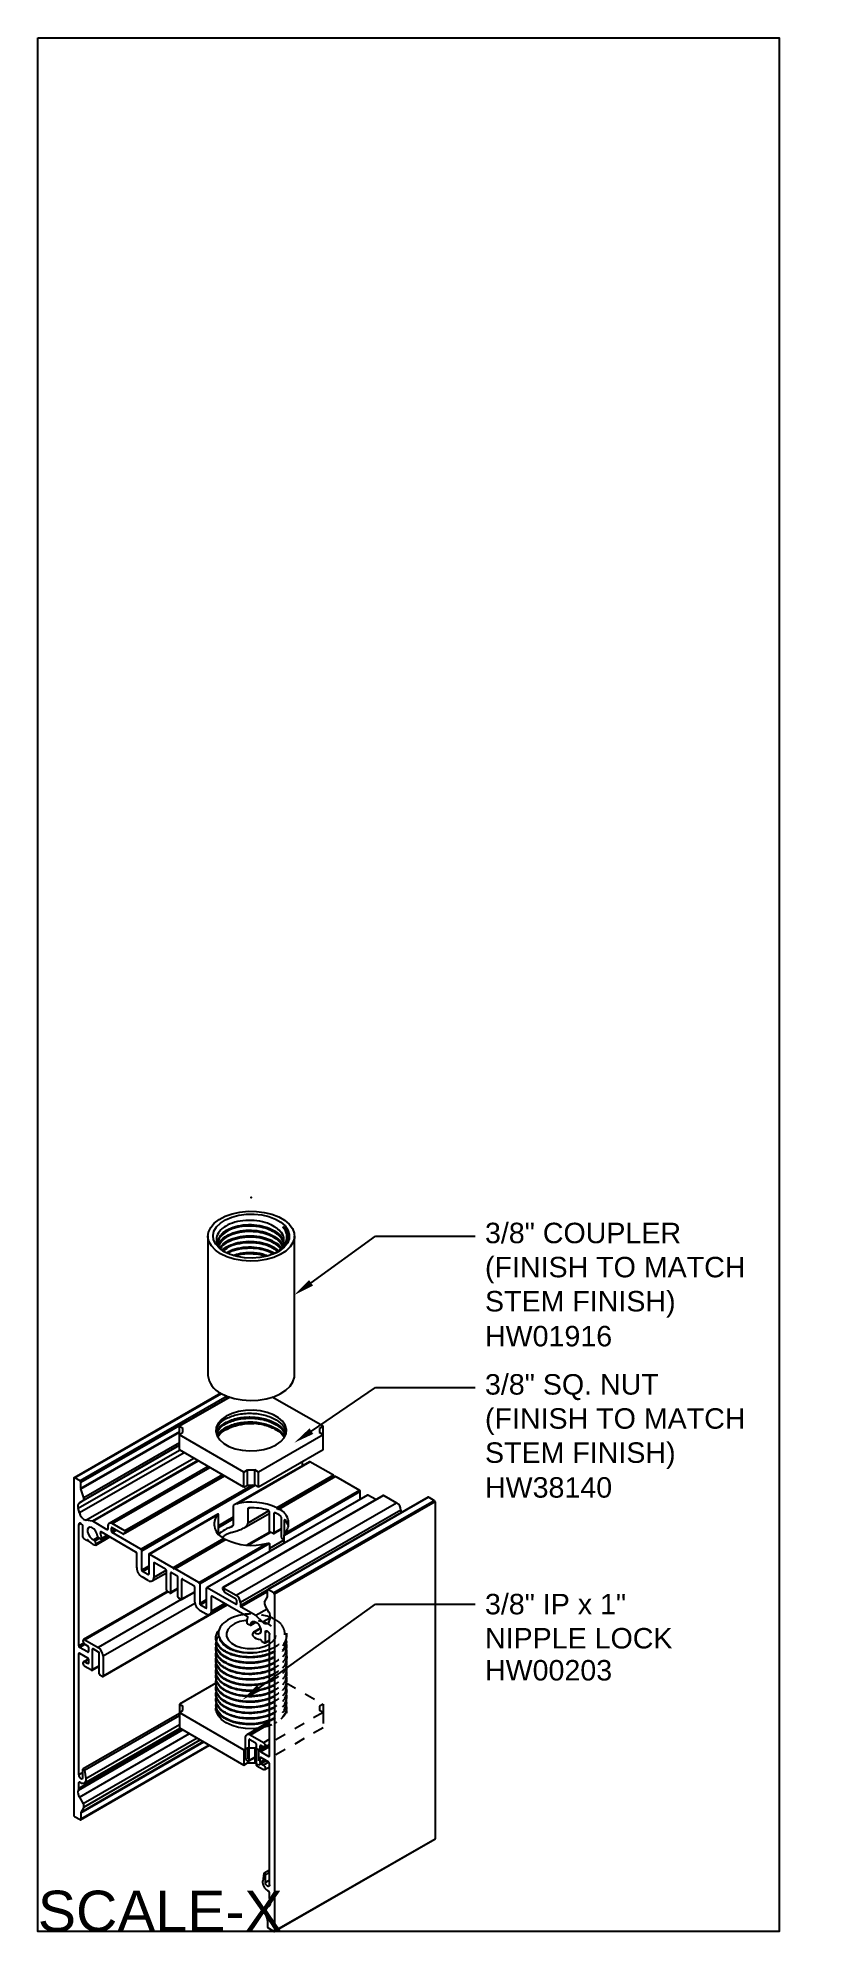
# Model space of a CAD drawing. Extents: x 0 to 7.2, y -17.4 to 0.
import ezdxf
from ezdxf import colors
from ezdxf.entities.mleader import LeaderData, LeaderLine
from ezdxf.math import Vec2, Vec3

# ---------------------------------------------------------------- set-up
doc = ezdxf.new("R2010")
doc.units = 0
doc.header["$LTSCALE"] = 0.5
doc.header["$MEASUREMENT"] = 0
doc.linetypes.add('HIDDEN2', pattern=[0.1875, 0.125, -0.0625])
doc.linetypes.add('PHANTOM', pattern=[0.5, 0.25, -0.05, 0.05, -0.05, 0.05, -0.05])
doc.layers.add('Construction', color=60, linetype='PHANTOM', plot=False)
doc.layers.add('Text-Unprinted', color=131, linetype='CONTINUOUS', plot=False)
doc.layers.add('CUST DWG', color=60, linetype='CONTINUOUS', lineweight=20)
for name, color, linetype in [('FAB DWG', 221, 'CONTINUOUS'), ('Hardware', 242, 'CONTINUOUS'), ('Housing', 150, 'CONTINUOUS'), ('Mounting', 4, 'CONTINUOUS')]:
    doc.layers.add(name, color=color, linetype=linetype)
doc.styles.add('LSAD_Standard', font='arial.ttf')

msp = doc.modelspace()

# ---------------------------------------------------------------- texts
at = {"layer": 'FAB DWG', "ltscale": 0.5, "transparency": 16777216, "char_height": 0.1875, "width": 3.15153, "attachment_point": 1, "style": 'LSAD_Standard'}
for s, insert in [('\\A1;HW01916', (4.095, -11.8)), ('\\A1;HW38140', (4.095, -13.186)), ('\\A1;HW00203', (4.095, -14.861))]:
    msp.add_mtext(s, dxfattribs=dict(at, insert=insert))
at = {"layer": 'Text-Unprinted', "ltscale": 0.5, "transparency": 16777216, "style": 'LSAD_Standard'}
msp.add_attdef('SCALE-X', (0, -17.349), 'XEffectiveScaleFactor', height=0.375, dxfattribs=at)

# ---------------------------------------------------------------- linework, layer by layer
at = {"layer": 'Construction', "ltscale": 0.5, "transparency": 16777216}
msp.add_point((1.954, -10.625), dxfattribs=at)
at = {"layer": 'Hardware', "transparency": 16777216}
for p, q in [((1.761, -12.452), (1.296, -12.72)), ((2.612, -12.72), (2.147, -12.452)), ((1.296, -12.72), (1.329, -12.74)), ((1.296, -12.797), (1.296, -12.72)), ((1.296, -12.797), (1.329, -12.778)), ((1.887, -13.139), (1.296, -12.797)), ((1.296, -12.936), (1.296, -12.797)), ((1.329, -12.778), (1.329, -12.74)), ((2.612, -12.797), (2.02, -13.139)), ((2.612, -12.72), (2.579, -12.74)), ((2.579, -12.74), (2.579, -12.778)), ((2.612, -12.797), (2.579, -12.778)), ((2.612, -12.797), (2.612, -12.72)), ((2.612, -12.936), (2.612, -12.797)), ((1.887, -13.277), (1.296, -12.936)), ((2.612, -12.936), (2.02, -13.277)), ((1.887, -13.139), (1.921, -13.119)), ((1.887, -13.277), (1.887, -13.139)), ((1.921, -13.119), (1.987, -13.119)), ((1.921, -13.258), (1.921, -13.119)), ((2.02, -13.139), (1.987, -13.119)), ((1.987, -13.258), (1.987, -13.119)), ((2.02, -13.277), (2.02, -13.139)), ((1.887, -13.277), (1.921, -13.258)), ((1.921, -13.258), (1.987, -13.258)), ((2.02, -13.277), (1.987, -13.258)), ((2.143, -14.475), (2.145, -14.476)), ((1.63, -14.659), (1.63, -14.666)), ((1.63, -14.71), (1.63, -14.717)), ((1.63, -14.761), (1.63, -14.768)), ((1.63, -14.812), (1.63, -14.819)), ((1.63, -14.864), (1.63, -14.87)), ((1.63, -14.915), (1.63, -14.921)), ((1.63, -15.072), (1.296, -15.266)), ((1.63, -14.966), (1.63, -14.972)), ((1.63, -15.017), (1.63, -15.023)), ((1.63, -15.068), (1.63, -15.074)), ((1.296, -15.266), (1.329, -15.285)), ((1.296, -15.266), (1.296, -15.342)), ((1.63, -15.119), (1.63, -15.125)), ((1.63, -15.17), (1.63, -15.176)), ((1.63, -15.221), (1.63, -15.227)), ((1.296, -15.342), (1.329, -15.323)), ((1.296, -15.342), (1.887, -15.684)), ((1.296, -15.342), (1.296, -15.481)), ((1.329, -15.323), (1.329, -15.285)), ((1.63, -15.272), (1.63, -15.278)), ((1.296, -15.481), (1.887, -15.823)), ((1.887, -15.684), (1.899, -15.677)), ((1.887, -15.684), (1.887, -15.823)), ((1.921, -15.78), (1.921, -15.804)), ((1.987, -15.753), (1.987, -15.804)), ((1.887, -15.823), (1.921, -15.804)), ((1.921, -15.804), (1.987, -15.804)), ((1.998, -15.81), (1.987, -15.804))]:
    msp.add_line(p, q, dxfattribs=at)
at = {"layer": 'Hardware', "linetype": 'HIDDEN2', "transparency": 16777216}
for p, q in [((2.277, -14.64), (2.277, -14.634)), ((2.277, -14.691), (2.277, -14.685)), ((2.277, -14.742), (2.277, -14.736)), ((2.277, -14.793), (2.277, -14.787)), ((2.277, -14.844), (2.277, -14.838)), ((2.277, -14.895), (2.277, -14.889)), ((2.274, -15.07), (2.612, -15.266)), ((2.277, -14.947), (2.277, -14.94)), ((2.277, -14.998), (2.277, -14.991)), ((2.277, -15.049), (2.277, -15.042)), ((2.277, -15.1), (2.277, -15.093)), ((2.277, -15.151), (2.277, -15.144)), ((2.277, -15.202), (2.277, -15.195)), ((2.277, -15.253), (2.277, -15.246)), ((2.612, -15.266), (2.579, -15.285)), ((2.612, -15.266), (2.612, -15.342)), ((2.612, -15.342), (2.02, -15.684)), ((2.275, -15.29), (2.276, -15.304)), ((2.277, -15.304), (2.277, -15.297)), ((2.579, -15.285), (2.579, -15.323)), ((2.612, -15.342), (2.579, -15.323)), ((2.612, -15.342), (2.612, -15.481)), ((2.612, -15.481), (2.02, -15.823)), ((1.899, -15.677), (1.921, -15.665)), ((1.921, -15.665), (1.987, -15.665)), ((1.921, -15.665), (1.921, -15.78)), ((1.998, -15.671), (1.987, -15.665)), ((1.987, -15.665), (1.987, -15.753)), ((2.02, -15.684), (1.998, -15.671)), ((2.02, -15.684), (2.02, -15.823)), ((2.02, -15.823), (1.998, -15.81))]:
    msp.add_line(p, q, dxfattribs=at)
at = {"layer": 'Hardware', "transparency": 16777216, "flags": 128}
for points in [[(2.183, -12.891), (2.225, -12.86), (2.256, -12.826), (2.273, -12.788), (2.277, -12.749), (2.266, -12.71), (2.242, -12.674), (2.205, -12.641), (2.157, -12.614), (2.101, -12.592), (2.038, -12.578), (1.971, -12.572), (1.903, -12.574), (1.838, -12.584), (1.778, -12.602), (1.725, -12.627), (1.682, -12.657), (1.652, -12.692), (1.634, -12.73), (1.631, -12.768), (1.641, -12.807), (1.666, -12.843), (1.702, -12.876), (1.75, -12.904), (1.807, -12.925), (1.87, -12.939), (1.937, -12.945), (2.004, -12.943), (2.07, -12.933), (2.13, -12.915), (2.183, -12.891)], [(1.914, -14.498), (1.904, -14.498), (1.851, -14.509), (1.803, -14.528), (1.766, -14.552), (1.74, -14.582), (1.727, -14.614), (1.729, -14.647), (1.745, -14.678), (1.774, -14.707), (1.814, -14.73), (1.863, -14.747), (1.918, -14.756), (1.975, -14.757), (2.031, -14.75), (2.082, -14.735), (2.122, -14.715)], [(2.122, -14.852), (2.061, -14.871), (1.994, -14.882), (1.935, -14.885), (1.887, -14.882), (1.826, -14.873), (1.812, -14.869), (1.808, -14.868), (1.807, -14.868), (1.807, -14.868), (1.807, -14.868), (1.807, -14.868), (1.807, -14.868), (1.807, -14.868), (1.807, -14.868), (1.807, -14.868), (1.784, -14.861), (1.752, -14.849), (1.715, -14.83), (1.677, -14.802), (1.645, -14.764), (1.63, -14.716), (1.643, -14.661), (1.655, -14.642), (1.661, -14.636)], [(2.122, -15.413), (2.067, -15.431), (2, -15.443), (1.941, -15.446), (1.892, -15.444), (1.829, -15.435), (1.813, -15.431), (1.809, -15.43), (1.808, -15.43), (1.807, -15.429), (1.807, -15.429), (1.807, -15.429), (1.807, -15.429), (1.807, -15.429), (1.807, -15.429), (1.807, -15.429), (1.807, -15.429), (1.807, -15.429), (1.807, -15.429), (1.785, -15.423), (1.754, -15.411), (1.717, -15.393), (1.678, -15.365), (1.646, -15.327), (1.631, -15.279), (1.635, -15.257)], [(2.017, -15.486), (1.971, -15.49), (1.903, -15.488), (1.838, -15.478), (1.778, -15.46), (1.726, -15.436), (1.683, -15.405), (1.653, -15.371), (1.635, -15.333), (1.632, -15.294), (1.637, -15.268)]]:
    msp.add_lwpolyline(points, dxfattribs=at)
at = {"layer": 'Hardware', "linetype": 'HIDDEN2', "transparency": 16777216, "flags": 128}
for points in [[(2.115, -14.533), (2.07, -14.513), (2.017, -14.5), (1.961, -14.495), (1.914, -14.498)], [(2.122, -14.715), (2.124, -14.713), (2.156, -14.686), (2.176, -14.655), (2.181, -14.622), (2.172, -14.59), (2.15, -14.559), (2.115, -14.533)], [(2.275, -14.685), (2.277, -14.694), (2.253, -14.759), (2.2, -14.812), (2.132, -14.849), (2.122, -14.852)], [(2.272, -15.232), (2.277, -15.253), (2.255, -15.318), (2.204, -15.371), (2.137, -15.408), (2.122, -15.413)], [(2.276, -15.317), (2.265, -15.352), (2.241, -15.389), (2.204, -15.421), (2.157, -15.449), (2.1, -15.47), (2.037, -15.484), (2.017, -15.486)]]:
    msp.add_lwpolyline(points, dxfattribs=at)
at = {"layer": 'Hardware', "linetype": 'HIDDEN2', "transparency": 16777216}
msp.add_arc((1.955, -14.955), 0.516, 68.6082, 95.8848, dxfattribs=at)
at = {"layer": 'Hardware', "transparency": 16777216}
for points, knots in [([(1.632, -12.772), (1.636, -12.75), (1.646, -12.704), (1.72, -12.646), (1.827, -12.607), (1.954, -12.596), (2.081, -12.613), (2.187, -12.657), (2.257, -12.716), (2.266, -12.759), (2.27, -12.777)], [0, 0, 0, 0, 0.123199, 0.253761, 0.384324, 0.514886, 0.645448, 0.77601, 0.906573, 1, 1, 1, 1]), ([(1.638, -12.788), (1.642, -12.772), (1.651, -12.733), (1.72, -12.68), (1.826, -12.641), (1.954, -12.63), (2.081, -12.647), (2.187, -12.692), (2.253, -12.745), (2.262, -12.782), (2.265, -12.795)], [0, 0, 0, 0, 0.094349, 0.233906, 0.373463, 0.51302, 0.652577, 0.792135, 0.931692, 1, 1, 1, 1]), ([(1.641, -12.792), (1.644, -12.779), (1.653, -12.742), (1.72, -12.691), (1.826, -12.653), (1.954, -12.641), (2.081, -12.658), (2.187, -12.703), (2.252, -12.754), (2.26, -12.79), (2.263, -12.8)], [0, 0, 0, 0, 0.082922, 0.225901, 0.368879, 0.511858, 0.654836, 0.797815, 0.940794, 1, 1, 1, 1]), ([(1.648, -12.807), (1.65, -12.8), (1.658, -12.77), (1.721, -12.726), (1.826, -12.687), (1.954, -12.675), (2.081, -12.692), (2.186, -12.737), (2.248, -12.783), (2.256, -12.813), (2.257, -12.817)], [0, 0, 0, 0, 0.045014, 0.199343, 0.353672, 0.508002, 0.662331, 0.81666, 0.97099, 1, 1, 1, 1]), ([(1.65, -12.811), (1.651, -12.807), (1.66, -12.779), (1.722, -12.737), (1.826, -12.698), (1.954, -12.686), (2.082, -12.704), (2.185, -12.748), (2.246, -12.793), (2.255, -12.82), (2.255, -12.823)], [0, 0, 0, 0, 0.031004, 0.189528, 0.348052, 0.506576, 0.665101, 0.823625, 0.982149, 1, 1, 1, 1]), ([(1.652, -12.815), (1.653, -12.812), (1.664, -12.788), (1.717, -12.751), (1.808, -12.711), (1.892, -12.696), (1.939, -12.694), (1.948, -12.694)], [0, 0, 0, 0, 0.036029, 0.330898, 0.626534, 0.932015, 1, 1, 1, 1]), ([(1.948, -12.694), (1.953, -12.693), (1.963, -12.693), (1.973, -12.694), (1.979, -12.695)], [0, 0, 0, 0, 0.451289, 1, 1, 1, 1]), ([(1.89, -14.444), (1.867, -14.448), (1.81, -14.459), (1.733, -14.493), (1.674, -14.545), (1.649, -14.605), (1.658, -14.664), (1.691, -14.697), (1.706, -14.713)], [0.0209138, 0.0209138, 0.0209138, 0.0209138, 0.1400202, 0.3191408, 0.4984811, 0.6705735, 0.8421765, 1, 1, 1, 1]), ([(2.122, -14.904), (2.11, -14.908), (2.076, -14.919), (2.018, -14.932), (1.948, -14.937), (1.878, -14.934), (1.812, -14.922), (1.752, -14.902), (1.702, -14.875), (1.664, -14.843), (1.638, -14.807), (1.628, -14.769), (1.631, -14.736), (1.642, -14.717), (1.645, -14.711)], [0.348565, 0.348565, 0.348565, 0.348565, 0.3843172, 0.4428619, 0.5014064, 0.5599505, 0.6184943, 0.6770379, 0.7355811, 0.7941241, 0.8525948, 0.9110658, 0.9695371, 1, 1, 1, 1]), ([(2.122, -14.802), (2.117, -14.803), (2.103, -14.809), (2.076, -14.817), (2.041, -14.825), (1.994, -14.832), (1.934, -14.835), (1.865, -14.83), (1.8, -14.816), (1.742, -14.795), (1.694, -14.768), (1.658, -14.734), (1.635, -14.698), (1.628, -14.659), (1.636, -14.621), (1.65, -14.594), (1.664, -14.581), (1.665, -14.58)], [0.4322399, 0.4322399, 0.4322399, 0.4322399, 0.4422294, 0.4668424, 0.4921386, 0.5181177, 0.5656221, 0.6131264, 0.6606308, 0.7081352, 0.7556396, 0.803144, 0.8506484, 0.8981528, 0.9456573, 0.9931617, 1, 1, 1, 1]), ([(2.122, -14.808), (2.105, -14.815), (2.053, -14.831), (1.96, -14.843), (1.846, -14.836), (1.744, -14.806), (1.669, -14.757), (1.63, -14.707), (1.635, -14.675), (1.636, -14.666)], [0.3267714, 0.3267714, 0.3267714, 0.3267714, 0.3850289, 0.4946932, 0.6039513, 0.71956, 0.8333848, 0.9492983, 1, 1, 1, 1]), ([(2.122, -14.859), (2.105, -14.866), (2.053, -14.882), (1.96, -14.894), (1.846, -14.887), (1.744, -14.857), (1.669, -14.808), (1.63, -14.758), (1.635, -14.726), (1.636, -14.717)], [0.3267714, 0.3267714, 0.3267714, 0.3267714, 0.3850289, 0.4946932, 0.6039513, 0.71956, 0.8333848, 0.9492983, 1, 1, 1, 1]), ([(2.104, -14.769), (2.09, -14.774), (2.056, -14.786), (1.999, -14.796), (1.937, -14.799), (1.875, -14.795), (1.816, -14.783), (1.764, -14.765), (1.721, -14.74), (1.689, -14.71), (1.672, -14.686), (1.669, -14.671), (1.669, -14.668)], [0, 0, 0, 0, 0.0883922, 0.1992441, 0.3076367, 0.4175182, 0.5288267, 0.6389464, 0.7472263, 0.8579245, 0.9691025, 1, 1, 1, 1]), ([(1.706, -14.713), (1.712, -14.718), (1.735, -14.739), (1.792, -14.769), (1.883, -14.792), (1.982, -14.796), (2.057, -14.784), (2.095, -14.772), (2.104, -14.769)], [0, 0, 0, 0, 0.069066, 0.283713, 0.49836, 0.713008, 0.927655, 1, 1, 1, 1]), ([(2.122, -15.006), (2.103, -15.013), (2.062, -15.026), (1.996, -15.036), (1.932, -15.039), (1.861, -15.034), (1.793, -15.019), (1.744, -15), (1.716, -14.984), (1.694, -14.971), (1.667, -14.948), (1.642, -14.916), (1.629, -14.878), (1.63, -14.843), (1.64, -14.822), (1.645, -14.813)], [0.3455582, 0.3455582, 0.3455582, 0.3455582, 0.400865, 0.4598414, 0.5133598, 0.5614146, 0.6409028, 0.6986175, 0.7130126, 0.7424986, 0.7816857, 0.8404038, 0.8991231, 0.9557797, 1, 1, 1, 1]), ([(2.122, -15.057), (2.115, -15.06), (2.088, -15.069), (2.037, -15.082), (1.969, -15.089), (1.902, -15.089), (1.838, -15.08), (1.775, -15.064), (1.718, -15.039), (1.673, -15.006), (1.644, -14.971), (1.63, -14.933), (1.629, -14.896), (1.64, -14.874), (1.645, -14.864)], [0.3475836, 0.3475836, 0.3475836, 0.3475836, 0.3669783, 0.4255345, 0.4840914, 0.539631, 0.592383, 0.6508027, 0.7148835, 0.776888, 0.835474, 0.8940601, 0.9526465, 1, 1, 1, 1]), ([(2.122, -15.108), (2.117, -15.11), (2.092, -15.119), (2.043, -15.132), (1.974, -15.14), (1.903, -15.14), (1.836, -15.131), (1.773, -15.114), (1.719, -15.09), (1.676, -15.06), (1.646, -15.025), (1.63, -14.987), (1.629, -14.949), (1.639, -14.926), (1.645, -14.914)], [0.3476261, 0.3476261, 0.3476261, 0.3476261, 0.3616997, 0.4202215, 0.4787432, 0.537265, 0.5957869, 0.6543087, 0.7128305, 0.7713524, 0.8298743, 0.8883962, 0.9469181, 1, 1, 1, 1]), ([(2.122, -14.955), (2.112, -14.959), (2.08, -14.969), (2.022, -14.982), (1.949, -14.988), (1.879, -14.985), (1.824, -14.975), (1.784, -14.964), (1.759, -14.955), (1.74, -14.946), (1.718, -14.935), (1.689, -14.917), (1.655, -14.885), (1.636, -14.852), (1.63, -14.824), (1.63, -14.805), (1.633, -14.784), (1.641, -14.77), (1.645, -14.762)], [0.3481064, 0.3481064, 0.3481064, 0.3481064, 0.376565, 0.4391058, 0.5000877, 0.5593691, 0.6169494, 0.6451394, 0.6729022, 0.693151, 0.7075897, 0.7481971, 0.8044279, 0.8762351, 0.9037151, 0.9329356, 0.9638964, 1, 1, 1, 1]), ([(2.122, -14.91), (2.105, -14.917), (2.053, -14.933), (1.96, -14.945), (1.846, -14.938), (1.744, -14.908), (1.669, -14.859), (1.63, -14.809), (1.635, -14.777), (1.636, -14.768)], [0.3267714, 0.3267714, 0.3267714, 0.3267714, 0.3850289, 0.4946932, 0.6039513, 0.71956, 0.8333848, 0.9492983, 1, 1, 1, 1]), ([(2.122, -14.961), (2.105, -14.968), (2.053, -14.984), (1.96, -14.996), (1.846, -14.989), (1.744, -14.959), (1.669, -14.91), (1.63, -14.86), (1.635, -14.829), (1.636, -14.819)], [0.3267714, 0.3267714, 0.3267714, 0.3267714, 0.3850289, 0.4946932, 0.6039513, 0.71956, 0.8333848, 0.9492983, 1, 1, 1, 1]), ([(2.122, -15.012), (2.105, -15.019), (2.053, -15.035), (1.96, -15.047), (1.846, -15.04), (1.744, -15.01), (1.669, -14.961), (1.63, -14.911), (1.635, -14.88), (1.636, -14.87)], [0.3267714, 0.3267714, 0.3267714, 0.3267714, 0.3850289, 0.4946932, 0.6039513, 0.71956, 0.8333848, 0.9492983, 1, 1, 1, 1]), ([(2.122, -15.063), (2.105, -15.07), (2.053, -15.086), (1.96, -15.098), (1.846, -15.091), (1.744, -15.061), (1.669, -15.012), (1.63, -14.962), (1.635, -14.931), (1.636, -14.921)], [0.3267714, 0.3267714, 0.3267714, 0.3267714, 0.3850289, 0.4946932, 0.6039513, 0.71956, 0.8333848, 0.9492983, 1, 1, 1, 1]), ([(2.122, -15.261), (2.111, -15.265), (2.078, -15.276), (2.019, -15.289), (1.943, -15.295), (1.865, -15.29), (1.804, -15.277), (1.761, -15.262), (1.725, -15.245), (1.686, -15.221), (1.652, -15.188), (1.633, -15.15), (1.627, -15.119), (1.633, -15.101), (1.635, -15.096)], [0.3639282, 0.3639282, 0.3639282, 0.3639282, 0.3969434, 0.4606077, 0.5268216, 0.5955838, 0.6668929, 0.6991798, 0.7297981, 0.7909455, 0.8520927, 0.9132397, 0.9743865, 1, 1, 1, 1]), ([(2.122, -15.159), (2.092, -15.17), (2.025, -15.188), (1.942, -15.192), (1.889, -15.189), (1.865, -15.186), (1.828, -15.18), (1.779, -15.167), (1.724, -15.144), (1.68, -15.114), (1.648, -15.079), (1.631, -15.042), (1.63, -15.003), (1.635, -14.977), (1.644, -14.965), (1.644, -14.965)], [0.3467523, 0.3467523, 0.3467523, 0.3467523, 0.4330539, 0.526788, 0.550083, 0.569646, 0.5892091, 0.6477968, 0.7063846, 0.7649725, 0.8235603, 0.8821482, 0.9407361, 0.999324, 1, 1, 1, 1]), ([(2.122, -15.21), (2.12, -15.211), (2.112, -15.214), (2.096, -15.219), (2.075, -15.225), (2.053, -15.23), (2.025, -15.236), (1.987, -15.24), (1.936, -15.243), (1.873, -15.239), (1.801, -15.226), (1.727, -15.198), (1.68, -15.165), (1.654, -15.136), (1.642, -15.117), (1.631, -15.09), (1.629, -15.057), (1.634, -15.03), (1.644, -15.017), (1.645, -15.016)], [0.3481733, 0.3481733, 0.3481733, 0.3481733, 0.3530567, 0.3723096, 0.391533, 0.410727, 0.432281, 0.4643981, 0.5070662, 0.560269, 0.6239864, 0.6981941, 0.7828639, 0.813537, 0.8453833, 0.8784026, 0.9367866, 0.9951706, 1, 1, 1, 1]), ([(2.122, -15.114), (2.105, -15.121), (2.053, -15.137), (1.96, -15.15), (1.846, -15.142), (1.744, -15.112), (1.669, -15.063), (1.63, -15.013), (1.635, -14.982), (1.636, -14.972)], [0.3267714, 0.3267714, 0.3267714, 0.3267714, 0.3850289, 0.4946932, 0.6039513, 0.71956, 0.8333848, 0.9492983, 1, 1, 1, 1]), ([(2.122, -15.166), (2.105, -15.172), (2.053, -15.188), (1.96, -15.201), (1.846, -15.193), (1.744, -15.163), (1.669, -15.114), (1.63, -15.064), (1.635, -15.033), (1.636, -15.023)], [0.3267714, 0.3267714, 0.3267714, 0.3267714, 0.3850289, 0.4946932, 0.6039513, 0.71956, 0.8333848, 0.9492983, 1, 1, 1, 1]), ([(2.122, -15.217), (2.105, -15.223), (2.053, -15.239), (1.96, -15.252), (1.846, -15.244), (1.744, -15.214), (1.669, -15.165), (1.63, -15.115), (1.635, -15.084), (1.636, -15.074)], [0.3267714, 0.3267714, 0.3267714, 0.3267714, 0.3850289, 0.4946932, 0.6039513, 0.71956, 0.8333848, 0.9492983, 1, 1, 1, 1]), ([(2.122, -15.312), (2.121, -15.313), (2.112, -15.316), (2.094, -15.322), (2.058, -15.332), (2.018, -15.339), (1.972, -15.344), (1.921, -15.345), (1.86, -15.34), (1.795, -15.326), (1.738, -15.304), (1.691, -15.276), (1.655, -15.242), (1.635, -15.206), (1.627, -15.173), (1.633, -15.154), (1.635, -15.147)], [0.3411947, 0.3411947, 0.3411947, 0.3411947, 0.343763, 0.3691394, 0.3973056, 0.4488274, 0.4833354, 0.523654, 0.5870097, 0.6503662, 0.7137233, 0.7770812, 0.8405113, 0.9039412, 0.9673707, 1, 1, 1, 1]), ([(2.122, -15.363), (2.118, -15.365), (2.104, -15.37), (2.077, -15.378), (2.042, -15.386), (1.994, -15.393), (1.934, -15.396), (1.865, -15.391), (1.8, -15.378), (1.742, -15.357), (1.694, -15.329), (1.658, -15.296), (1.636, -15.259), (1.627, -15.226), (1.633, -15.205), (1.635, -15.198)], [0.341587, 0.341587, 0.341587, 0.341587, 0.353161, 0.386356, 0.4204943, 0.4555758, 0.5188259, 0.582076, 0.6453261, 0.7085762, 0.7718264, 0.8350765, 0.8983267, 0.9615768, 1, 1, 1, 1]), ([(2.122, -15.268), (2.105, -15.274), (2.053, -15.29), (1.96, -15.303), (1.846, -15.295), (1.744, -15.266), (1.669, -15.216), (1.63, -15.166), (1.635, -15.135), (1.636, -15.125)], [0.3267714, 0.3267714, 0.3267714, 0.3267714, 0.3850289, 0.4946932, 0.6039513, 0.71956, 0.8333848, 0.9492983, 1, 1, 1, 1]), ([(2.122, -15.319), (2.105, -15.325), (2.053, -15.341), (1.96, -15.354), (1.846, -15.346), (1.744, -15.317), (1.669, -15.267), (1.63, -15.217), (1.635, -15.186), (1.636, -15.176)], [0.3267714, 0.3267714, 0.3267714, 0.3267714, 0.3850289, 0.4946932, 0.6039513, 0.71956, 0.8333848, 0.9492983, 1, 1, 1, 1]), ([(2.122, -15.37), (2.105, -15.376), (2.053, -15.392), (1.96, -15.405), (1.846, -15.397), (1.744, -15.368), (1.669, -15.318), (1.63, -15.268), (1.635, -15.237), (1.636, -15.227)], [0.3267714, 0.3267714, 0.3267714, 0.3267714, 0.3850289, 0.4946932, 0.6039513, 0.71956, 0.8333848, 0.9492983, 1, 1, 1, 1]), ([(1.631, -15.323), (1.631, -15.312), (1.63, -15.302), (1.635, -15.292), (1.635, -15.292)], [0, 0, 0, 0, 0.987791, 1, 1, 1, 1]), ([(2.122, -15.421), (2.105, -15.427), (2.053, -15.443), (1.96, -15.456), (1.846, -15.448), (1.743, -15.419), (1.67, -15.369), (1.633, -15.326), (1.635, -15.303), (1.635, -15.301)], [0.3407406, 0.3407406, 0.3407406, 0.3407406, 0.4014861, 0.5158378, 0.6297659, 0.750316, 0.869006, 0.989874, 1, 1, 1, 1])]:
    msp.add_open_spline(points, degree=3, knots=knots, dxfattribs=at)
for points in [[(1.902, -14.442), (1.898, -14.443), (1.894, -14.443), (1.89, -14.444)], [(2.104, -14.769), (2.11, -14.767), (2.116, -14.765), (2.122, -14.763)]]:
    msp.add_open_spline(points, degree=3, dxfattribs=at)
at = {"layer": 'Hardware', "linetype": 'HIDDEN2', "transparency": 16777216}
for points, knots in [([(2.145, -14.476), (2.153, -14.479), (2.167, -14.486), (2.197, -14.504), (2.226, -14.526), (2.253, -14.558), (2.271, -14.591), (2.28, -14.63), (2.273, -14.676), (2.245, -14.724), (2.194, -14.769), (2.146, -14.792), (2.122, -14.802)], [0, 0, 0, 0, 0.0212852, 0.0369913, 0.0840815, 0.1168777, 0.1558112, 0.2008743, 0.2520582, 0.309353, 0.3727475, 0.4322399, 0.4322399, 0.4322399, 0.4322399]), ([(2.122, -14.763), (2.139, -14.756), (2.18, -14.739), (2.23, -14.7), (2.263, -14.647), (2.263, -14.587), (2.23, -14.53), (2.182, -14.494), (2.15, -14.478), (2.145, -14.476)], [0.0339706, 0.0339706, 0.0339706, 0.0339706, 0.1411682, 0.2821998, 0.4499809, 0.6176759, 0.7902695, 0.9655975, 1, 1, 1, 1]), ([(2.273, -14.64), (2.274, -14.652), (2.275, -14.686), (2.238, -14.74), (2.181, -14.783), (2.137, -14.803), (2.122, -14.808)], [0, 0, 0, 0, 0.0597086, 0.1660599, 0.2747875, 0.3267714, 0.3267714, 0.3267714, 0.3267714]), ([(2.266, -14.685), (2.267, -14.686), (2.269, -14.692), (2.276, -14.713), (2.279, -14.741), (2.272, -14.772), (2.261, -14.799), (2.239, -14.832), (2.198, -14.866), (2.157, -14.89), (2.13, -14.901), (2.122, -14.904)], [0, 0, 0, 0, 0.004228, 0.0224259, 0.091752, 0.1210571, 0.1503381, 0.2088155, 0.2672936, 0.3257723, 0.348565, 0.348565, 0.348565, 0.348565]), ([(2.273, -14.691), (2.274, -14.703), (2.275, -14.737), (2.238, -14.791), (2.181, -14.834), (2.137, -14.854), (2.122, -14.859)], [0, 0, 0, 0, 0.0597086, 0.1660599, 0.2747875, 0.3267714, 0.3267714, 0.3267714, 0.3267714]), ([(2.266, -14.737), (2.268, -14.744), (2.277, -14.764), (2.279, -14.799), (2.268, -14.84), (2.242, -14.878), (2.205, -14.913), (2.162, -14.938), (2.133, -14.951), (2.122, -14.955)], [0, 0, 0, 0, 0.0277544, 0.0861073, 0.1444597, 0.2008173, 0.2570152, 0.3155982, 0.3481064, 0.3481064, 0.3481064, 0.3481064]), ([(2.273, -14.742), (2.274, -14.754), (2.275, -14.788), (2.238, -14.842), (2.181, -14.885), (2.137, -14.905), (2.122, -14.91)], [0, 0, 0, 0, 0.0597086, 0.1660599, 0.2747875, 0.3267714, 0.3267714, 0.3267714, 0.3267714]), ([(2.264, -14.791), (2.267, -14.796), (2.283, -14.821), (2.277, -14.869), (2.249, -14.924), (2.198, -14.97), (2.151, -14.995), (2.125, -15.005), (2.122, -15.006)], [0, 0, 0, 0, 0.0243408, 0.1105068, 0.1912501, 0.2665626, 0.3364366, 0.3455582, 0.3455582, 0.3455582, 0.3455582]), ([(2.273, -14.793), (2.274, -14.806), (2.275, -14.839), (2.238, -14.893), (2.181, -14.936), (2.137, -14.956), (2.122, -14.961)], [0, 0, 0, 0, 0.0597086, 0.1660599, 0.2747875, 0.3267714, 0.3267714, 0.3267714, 0.3267714]), ([(2.265, -14.84), (2.267, -14.843), (2.277, -14.86), (2.279, -14.892), (2.272, -14.932), (2.25, -14.971), (2.214, -15.008), (2.171, -15.035), (2.138, -15.051), (2.125, -15.056), (2.122, -15.057)], [0, 0, 0, 0, 0.0155668, 0.0741219, 0.1281878, 0.1838366, 0.2438831, 0.3083232, 0.3376576, 0.3475836, 0.3475836, 0.3475836, 0.3475836]), ([(2.273, -14.844), (2.274, -14.857), (2.275, -14.89), (2.238, -14.944), (2.181, -14.987), (2.137, -15.007), (2.122, -15.012)], [0, 0, 0, 0, 0.0597086, 0.1660599, 0.2747875, 0.3267714, 0.3267714, 0.3267714, 0.3267714]), ([(2.266, -14.891), (2.267, -14.893), (2.276, -14.909), (2.279, -14.94), (2.273, -14.982), (2.25, -15.022), (2.214, -15.059), (2.17, -15.087), (2.137, -15.102), (2.122, -15.108)], [0, 0, 0, 0, 0.0105693, 0.069091, 0.1276127, 0.1861344, 0.2446562, 0.3031779, 0.3476261, 0.3476261, 0.3476261, 0.3476261]), ([(2.273, -14.895), (2.274, -14.908), (2.275, -14.941), (2.238, -14.995), (2.181, -15.038), (2.137, -15.058), (2.122, -15.063)], [0, 0, 0, 0, 0.0597086, 0.1660599, 0.2747875, 0.3267714, 0.3267714, 0.3267714, 0.3267714]), ([(2.265, -14.943), (2.267, -14.945), (2.277, -14.96), (2.278, -14.99), (2.273, -15.033), (2.246, -15.079), (2.197, -15.124), (2.149, -15.149), (2.122, -15.159), (2.122, -15.159)], [0, 0, 0, 0, 0.0121459, 0.0653947, 0.1254182, 0.1922068, 0.2657502, 0.3460368, 0.3467523, 0.3467523, 0.3467523, 0.3467523]), ([(2.273, -14.946), (2.274, -14.959), (2.275, -14.992), (2.238, -15.046), (2.181, -15.089), (2.137, -15.109), (2.122, -15.114)], [0, 0, 0, 0, 0.0597086, 0.1660599, 0.2747875, 0.3267714, 0.3267714, 0.3267714, 0.3267714]), ([(2.266, -14.992), (2.266, -14.992), (2.275, -15.006), (2.279, -15.035), (2.275, -15.078), (2.254, -15.119), (2.22, -15.156), (2.175, -15.187), (2.14, -15.203), (2.122, -15.21)], [0, 0, 0, 0, 0.00208, 0.0612349, 0.1201263, 0.1787542, 0.2371186, 0.2952195, 0.3481733, 0.3481733, 0.3481733, 0.3481733]), ([(2.273, -14.997), (2.274, -15.01), (2.275, -15.044), (2.238, -15.097), (2.181, -15.14), (2.137, -15.16), (2.122, -15.166)], [0, 0, 0, 0, 0.0597086, 0.1660599, 0.2747875, 0.3267714, 0.3267714, 0.3267714, 0.3267714]), ([(2.266, -15.043), (2.27, -15.056), (2.278, -15.075), (2.277, -15.102), (2.271, -15.14), (2.247, -15.182), (2.198, -15.223), (2.158, -15.246), (2.131, -15.258), (2.122, -15.261)], [0, 0, 0, 0, 0.0562072, 0.0867791, 0.1173509, 0.2212609, 0.2772688, 0.33583, 0.3639282, 0.3639282, 0.3639282, 0.3639282]), ([(2.273, -15.049), (2.274, -15.061), (2.275, -15.095), (2.238, -15.148), (2.181, -15.191), (2.137, -15.211), (2.122, -15.217)], [0, 0, 0, 0, 0.0597086, 0.1660599, 0.2747875, 0.3267714, 0.3267714, 0.3267714, 0.3267714]), ([(2.273, -15.1), (2.274, -15.112), (2.275, -15.146), (2.238, -15.199), (2.181, -15.242), (2.137, -15.262), (2.122, -15.268)], [0, 0, 0, 0, 0.0597086, 0.1660599, 0.2747875, 0.3267714, 0.3267714, 0.3267714, 0.3267714]), ([(2.272, -15.118), (2.274, -15.121), (2.282, -15.14), (2.275, -15.174), (2.258, -15.214), (2.235, -15.242), (2.214, -15.261), (2.198, -15.273), (2.175, -15.288), (2.15, -15.301), (2.128, -15.31), (2.122, -15.312)], [0, 0, 0, 0, 0.0155583, 0.0884522, 0.1503831, 0.2013293, 0.2291946, 0.2521597, 0.270223, 0.3211771, 0.3411947, 0.3411947, 0.3411947, 0.3411947]), ([(2.273, -15.151), (2.274, -15.163), (2.275, -15.197), (2.238, -15.25), (2.181, -15.293), (2.137, -15.313), (2.122, -15.319)], [0, 0, 0, 0, 0.0597086, 0.1660599, 0.2747875, 0.3267714, 0.3267714, 0.3267714, 0.3267714]), ([(2.272, -15.168), (2.274, -15.174), (2.28, -15.196), (2.273, -15.235), (2.247, -15.284), (2.196, -15.329), (2.147, -15.354), (2.122, -15.363)], [0, 0, 0, 0, 0.0293799, 0.0976844, 0.1744271, 0.2595919, 0.341587, 0.341587, 0.341587, 0.341587]), ([(2.273, -15.202), (2.274, -15.214), (2.275, -15.248), (2.238, -15.301), (2.181, -15.344), (2.137, -15.364), (2.122, -15.37)], [0, 0, 0, 0, 0.0597086, 0.1660599, 0.2747875, 0.3267714, 0.3267714, 0.3267714, 0.3267714]), ([(2.273, -15.253), (2.274, -15.265), (2.275, -15.299), (2.238, -15.352), (2.181, -15.395), (2.137, -15.415), (2.122, -15.421)], [0, 0, 0, 0, 0.0622607, 0.1731578, 0.2865326, 0.3407406, 0.3407406, 0.3407406, 0.3407406]), ([(2.272, -15.268), (2.275, -15.282), (2.279, -15.304), (2.272, -15.333), (2.262, -15.36), (2.238, -15.393), (2.206, -15.423), (2.179, -15.437), (2.171, -15.441)], [0, 0, 0, 0, 0.232646, 0.342733, 0.452385, 0.671373, 0.890364, 1, 1, 1, 1]), ([(2.273, -15.317), (2.273, -15.325), (2.274, -15.347), (2.257, -15.368), (2.246, -15.382)], [0, 0, 0, 0, 0.342356, 1, 1, 1, 1]), ([(2.273, -15.316), (2.273, -15.317), (2.277, -15.327), (2.276, -15.338), (2.276, -15.349)], [0, 0, 0, 0, 0.057347, 1, 1, 1, 1])]:
    msp.add_open_spline(points, degree=3, knots=knots, dxfattribs=at)
at = {"layer": 'Housing', "transparency": 16777216}
for p, q in [((1.677, -12.417), (0.331, -13.191)), ((0.336, -13.191), (1.681, -12.418)), ((1.735, -12.444), (0.386, -13.22)), ((0.393, -13.232), (1.754, -12.45)), ((1.296, -12.771), (0.393, -13.29)), ((0.393, -13.294), (1.296, -12.775)), ((0.369, -13.47), (1.297, -12.937)), ((1.296, -12.894), (0.38, -13.42)), ((1.341, -12.962), (0.381, -13.514)), ((0.415, -13.4), (1.296, -12.894)), ((1.296, -12.871), (0.42, -13.374)), ((0.44, -13.58), (1.427, -13.012)), ((1.465, -13.034), (0.499, -13.589)), ((0.502, -13.59), (1.467, -13.035)), ((1.559, -13.088), (0.653, -13.609)), ((0.681, -13.611), (1.575, -13.097)), ((1.709, -13.175), (0.785, -13.706)), ((1.692, -13.165), (0.798, -13.679)), ((0.803, -13.696), (1.709, -13.175)), ((2.487, -13.044), (1.816, -13.431)), ((1.826, -13.429), (2.492, -13.045)), ((2.709, -13.169), (2.19, -13.468)), ((2.195, -13.474), (2.714, -13.175)), ((2.208, -13.478), (2.724, -13.18)), ((2.729, -13.181), (2.211, -13.479)), ((2.422, -13.046), (2.422, -13.082)), ((2.709, -13.169), (2.492, -13.045)), ((2.714, -13.175), (2.719, -13.183)), ((2.729, -13.181), (2.945, -13.306)), ((0.329, -13.195), (0.329, -16.282)), ((0.386, -13.22), (0.336, -13.191)), ((0.393, -13.29), (0.393, -13.232)), ((0.42, -13.374), (0.393, -13.294)), ((1.966, -13.258), (0.946, -13.846)), ((0.951, -13.86), (1.991, -13.26)), ((3.018, -13.35), (1.551, -14.196)), ((3.023, -13.351), (1.554, -14.197)), ((3.164, -13.353), (1.693, -14.198)), ((3.169, -13.353), (1.698, -14.199)), ((2.952, -13.318), (2.257, -13.719)), ((2.267, -13.696), (2.945, -13.306)), ((2.952, -13.388), (2.952, -13.318)), ((3.095, -13.392), (3.023, -13.351)), ((3.169, -13.353), (3.286, -13.421)), ((0.381, -13.514), (0.369, -13.47)), ((0.38, -13.42), (0.415, -13.4)), ((1.649, -13.525), (1.017, -13.89)), ((1.022, -13.89), (1.64, -13.533)), ((1.654, -13.705), (1.654, -13.525)), ((1.79, -13.447), (1.79, -13.626)), ((1.816, -14.266), (3.286, -13.421)), ((3.325, -13.488), (1.855, -14.334)), ((1.888, -13.651), (2.117, -13.518)), ((1.923, -13.476), (1.938, -13.467)), ((1.923, -13.476), (1.923, -13.607)), ((2.116, -13.495), (1.923, -13.607)), ((3.576, -13.37), (2.106, -14.215)), ((3.581, -13.37), (2.111, -14.216)), ((2.117, -13.499), (2.117, -13.678)), ((2.16, -14.244), (3.631, -13.399)), ((2.164, -13.516), (2.172, -13.512)), ((2.164, -13.696), (2.164, -13.516)), ((3.638, -13.411), (2.167, -14.257)), ((2.198, -13.48), (2.203, -13.478)), ((3.325, -13.488), (3.325, -13.515)), ((3.581, -13.37), (3.631, -13.399)), ((3.638, -13.411), (3.638, -16.498)), ((0.375, -13.62), (0.394, -13.61)), ((0.375, -14.732), (0.375, -13.62)), ((0.413, -13.736), (0.413, -13.642)), ((0.499, -13.589), (0.44, -13.58)), ((0.635, -13.667), (0.502, -13.59)), ((0.573, -13.696), (0.584, -13.69)), ((0.898, -13.872), (0.58, -13.688)), ((0.642, -13.663), (0.635, -13.667)), ((0.642, -13.634), (0.642, -13.663)), ((0.674, -13.652), (0.681, -13.648)), ((0.674, -13.681), (0.674, -13.652)), ((0.706, -13.663), (0.674, -13.681)), ((0.798, -13.679), (0.681, -13.611)), ((0.681, -13.648), (0.78, -13.706)), ((0.681, -13.693), (0.72, -13.671)), ((0.944, -13.845), (0.681, -13.693)), ((0.785, -13.706), (0.803, -13.696)), ((1.79, -13.553), (1.654, -13.631)), ((1.654, -13.648), (1.79, -13.569)), ((1.679, -13.69), (1.654, -13.705)), ((1.79, -13.626), (1.751, -13.649)), ((2.124, -13.689), (1.915, -13.81)), ((2.133, -13.692), (1.928, -13.81)), ((2.162, -13.701), (2.228, -13.663)), ((2.228, -13.659), (2.164, -13.696)), ((2.228, -13.553), (2.228, -13.733)), ((2.263, -13.578), (2.259, -13.58)), ((2.259, -13.71), (2.259, -13.58)), ((0.448, -13.765), (0.42, -13.748)), ((0.453, -13.765), (0.458, -13.762)), ((0.455, -13.757), (0.455, -13.761)), ((0.457, -13.76), (0.455, -13.761)), ((0.552, -13.736), (0.513, -13.759)), ((0.522, -13.768), (0.563, -13.744)), ((0.522, -13.768), (0.532, -13.8)), ((0.531, -13.809), (0.66, -13.734)), ((0.653, -13.73), (0.532, -13.8)), ((0.576, -13.753), (0.552, -13.736)), ((0.582, -13.754), (0.638, -13.722)), ((0.635, -13.72), (0.584, -13.749)), ((0.951, -14.037), (0.951, -13.857)), ((1.702, -13.747), (1.238, -14.015)), ((1.243, -14.02), (1.707, -13.752)), ((1.253, -14.026), (1.717, -13.758)), ((1.722, -13.758), (1.258, -14.026)), ((1.474, -14.151), (2.093, -13.794)), ((2.121, -13.795), (1.482, -14.163)), ((2.253, -13.762), (2.121, -13.839)), ((2.121, -13.795), (2.121, -13.865)), ((2.257, -13.786), (2.257, -13.716)), ((0.905, -14.015), (0.905, -13.884)), ((1.015, -14), (0.951, -14.037)), ((0.958, -14.049), (1.015, -14.017)), ((1.008, -14.078), (0.958, -14.049)), ((1.015, -13.894), (1.015, -14.074)), ((1.022, -13.89), (1.238, -14.015)), ((1.061, -13.974), (1.068, -13.97)), ((1.061, -13.974), (1.061, -14.104)), ((1.177, -14.037), (1.061, -14.104)), ((1.17, -14.029), (1.068, -13.97)), ((1.178, -14.221), (1.178, -14.041)), ((1.243, -14.02), (1.248, -14.029)), ((1.253, -14.026), (1.248, -14.029)), ((1.474, -14.151), (1.258, -14.026)), ((1.011, -14.133), (0.955, -14.1)), ((1.015, -14.074), (1.008, -14.078)), ((1.046, -14.136), (1.178, -14.061)), ((1.214, -14.248), (1.28, -14.21)), ((1.216, -14.064), (1.223, -14.059)), ((1.216, -14.064), (1.216, -14.243)), ((1.28, -14.206), (1.216, -14.243)), ((1.223, -14.059), (1.273, -14.088)), ((1.28, -14.1), (1.28, -14.28)), ((1.326, -14.119), (1.319, -14.123)), ((1.319, -14.302), (1.319, -14.123)), ((1.326, -14.119), (1.429, -14.178)), ((1.436, -14.19), (1.436, -14.321)), ((1.482, -14.163), (1.482, -14.343)), ((1.545, -14.38), (1.545, -14.2)), ((1.552, -14.196), (1.816, -14.348)), ((1.711, -14.24), (1.693, -14.21)), ((1.698, -14.199), (1.816, -14.266)), ((1.855, -14.362), (2.104, -14.218)), ((2.104, -14.278), (2.104, -14.22)), ((2.111, -14.216), (2.16, -14.244)), ((1.183, -14.232), (0.418, -14.674)), ((1.19, -14.236), (0.43, -14.675)), ((1.311, -14.306), (0.551, -14.745)), ((0.595, -15.013), (1.735, -14.355)), ((0.597, -14.824), (1.438, -14.339)), ((1.732, -14.353), (0.597, -15.008)), ((1.209, -14.247), (1.185, -14.233)), ((1.287, -14.292), (1.312, -14.306)), ((1.317, -14.307), (1.436, -14.238)), ((1.319, -14.302), (1.436, -14.235)), ((1.482, -14.343), (1.545, -14.306)), ((1.545, -14.323), (1.489, -14.355)), ((1.489, -14.355), (1.538, -14.384)), ((1.538, -14.384), (1.545, -14.38)), ((1.577, -14.443), (1.732, -14.353)), ((1.598, -14.276), (1.591, -14.28)), ((1.591, -14.41), (1.591, -14.28)), ((1.591, -14.41), (1.711, -14.341)), ((1.598, -14.276), (1.917, -14.46)), ((1.816, -14.303), (1.716, -14.246)), ((1.816, -14.348), (1.823, -14.344)), ((1.823, -14.344), (1.823, -14.315)), ((1.855, -14.334), (1.855, -14.362)), ((2.104, -14.235), (1.862, -14.375)), ((1.862, -14.375), (1.995, -14.451)), ((1.995, -14.451), (2.099, -14.391)), ((2.1, -14.394), (1.997, -14.453)), ((2.077, -14.331), (2.103, -14.281)), ((2.116, -14.422), (2.081, -14.361)), ((2.167, -14.257), (2.167, -17.343)), ((1.485, -14.406), (1.542, -14.439)), ((1.92, -14.529), (1.945, -14.54)), ((1.949, -14.541), (1.997, -14.513)), ((1.951, -14.536), (1.994, -14.512)), ((2.038, -14.569), (1.976, -14.605)), ((2.04, -14.574), (1.983, -14.607)), ((1.997, -14.453), (2.056, -14.512)), ((2.056, -14.512), (2.13, -14.47)), ((2.115, -14.515), (2.127, -14.484)), ((0.42, -14.706), (0.375, -14.732)), ((0.382, -14.745), (0.431, -14.716)), ((0.456, -14.787), (0.382, -14.745)), ((0.43, -14.675), (0.551, -14.745)), ((0.43, -14.716), (0.456, -14.73)), ((0.463, -14.743), (0.463, -14.783)), ((1.975, -14.607), (1.964, -14.627)), ((2.042, -14.673), (2.042, -14.676)), ((2.049, -14.688), (2.077, -14.705)), ((2.082, -14.705), (2.122, -14.682)), ((2.084, -14.607), (2.103, -14.596)), ((2.084, -14.701), (2.084, -14.607)), ((2.084, -14.701), (2.122, -14.679)), ((2.122, -15.74), (2.122, -14.628)), ((0.375, -14.802), (0.382, -14.798)), ((0.375, -15.914), (0.375, -14.802)), ((0.382, -14.798), (0.456, -14.84)), ((0.463, -14.852), (0.418, -14.878)), ((0.463, -14.86), (0.43, -14.879)), ((0.456, -14.894), (0.43, -14.879)), ((0.491, -14.955), (0.43, -14.92)), ((0.463, -14.783), (0.456, -14.787)), ((0.463, -14.89), (0.456, -14.894)), ((0.463, -14.853), (0.463, -14.89)), ((0.496, -14.955), (0.562, -14.918)), ((0.498, -14.763), (0.505, -14.759)), ((0.498, -14.763), (0.498, -14.951)), ((0.562, -14.914), (0.498, -14.951)), ((0.555, -14.788), (0.505, -14.759)), ((0.562, -14.988), (0.562, -14.8)), ((0.597, -14.824), (0.597, -15.008)), ((0.59, -15.012), (0.569, -15)), ((1.296, -15.35), (0.415, -15.859)), ((0.427, -15.87), (1.296, -15.368)), ((2.122, -15.425), (1.913, -15.546)), ((1.329, -15.501), (0.369, -16.055)), ((1.318, -15.494), (0.375, -16.039)), ((0.375, -16.042), (1.32, -15.496)), ((0.38, -16.117), (1.388, -15.535)), ((1.517, -15.609), (0.393, -16.258)), ((0.393, -16.261), (1.52, -15.611)), ((1.459, -15.576), (0.415, -16.178)), ((0.42, -16.208), (1.487, -15.592)), ((0.425, -15.99), (1.301, -15.484)), ((1.296, -15.455), (0.438, -15.95)), ((1.899, -15.576), (1.899, -15.759)), ((1.942, -15.588), (1.935, -15.592)), ((1.935, -15.78), (1.935, -15.592)), ((1.942, -15.588), (1.991, -15.617)), ((2.122, -15.447), (1.945, -15.549)), ((2.066, -15.619), (1.945, -15.549)), ((2.122, -15.587), (2.066, -15.619)), ((0.391, -16.324), (1.573, -15.641)), ((1.57, -15.64), (0.393, -16.319)), ((1.906, -15.772), (1.927, -15.784)), ((1.932, -15.784), (1.998, -15.747)), ((1.935, -15.78), (1.998, -15.743)), ((1.998, -15.629), (1.998, -15.817)), ((2.034, -15.69), (2.122, -15.639)), ((2.041, -15.645), (2.034, -15.649)), ((2.034, -15.649), (2.034, -15.69)), ((2.041, -15.755), (2.034, -15.759)), ((2.034, -15.759), (2.034, -15.796)), ((2.034, -15.796), (2.073, -15.774)), ((2.066, -15.66), (2.041, -15.645)), ((2.122, -15.655), (2.041, -15.702)), ((2.041, -15.702), (2.114, -15.744)), ((2.114, -15.798), (2.041, -15.755)), ((2.087, -15.782), (2.041, -15.808)), ((2.079, -15.661), (2.122, -15.636)), ((2.114, -15.744), (2.122, -15.74)), ((0.413, -15.892), (0.375, -15.914)), ((0.413, -15.935), (0.413, -15.863)), ((0.427, -15.87), (0.438, -15.95)), ((2.005, -15.829), (2.066, -15.864)), ((2.041, -15.808), (2.066, -15.823)), ((2.113, -15.796), (2.066, -15.823)), ((2.079, -15.865), (2.122, -15.841)), ((2.122, -16.922), (2.122, -15.81)), ((0.375, -16.042), (0.369, -16.055)), ((0.375, -15.984), (0.382, -15.98)), ((0.375, -16.039), (0.375, -15.984)), ((0.38, -16.117), (0.415, -16.178)), ((0.393, -15.986), (0.382, -15.98)), ((0.336, -16.295), (0.386, -16.323)), ((0.42, -16.208), (0.393, -16.258)), ((0.393, -16.261), (0.393, -16.319)), ((2.165, -17.348), (3.636, -16.503)), ((2.167, -17.343), (3.638, -16.498)), ((2.07, -16.818), (2.059, -16.886)), ((2.122, -16.786), (2.072, -16.815)), ((2.122, -16.806), (2.084, -16.828)), ((2.084, -16.9), (2.084, -16.828)), ((2.122, -16.878), (2.084, -16.9)), ((2.104, -16.974), (2.114, -16.98)), ((2.122, -17.047), (2.122, -16.992)), ((2.077, -17.164), (2.103, -17.245)), ((2.116, -17.119), (2.081, -17.139)), ((2.122, -17.05), (2.127, -17.069)), ((2.104, -17.249), (2.104, -17.307)), ((2.16, -17.348), (2.111, -17.319))]:
    msp.add_line(p, q, dxfattribs=at)
at = {"layer": 'Housing', "transparency": 16777216, "flags": 128}
for points in [[(0.413, -13.642), (0.411, -13.633), (0.407, -13.624), (0.401, -13.615), (0.394, -13.61), (0.387, -13.607), (0.38, -13.608), (0.376, -13.613), (0.375, -13.62)], [(0.545, -13.725), (0.54, -13.701), (0.529, -13.678), (0.512, -13.658), (0.494, -13.646), (0.476, -13.643), (0.463, -13.65), (0.455, -13.665), (0.456, -13.687), (0.463, -13.711), (0.477, -13.733), (0.495, -13.75), (0.513, -13.759)], [(0.58, -13.688), (0.578, -13.687), (0.576, -13.687), (0.575, -13.687), (0.574, -13.688), (0.573, -13.69), (0.573, -13.692), (0.573, -13.694), (0.573, -13.696)], [(0.798, -13.679), (0.8, -13.681), (0.802, -13.683), (0.804, -13.685), (0.805, -13.688), (0.805, -13.691), (0.805, -13.693), (0.804, -13.695), (0.803, -13.696)], [(0.532, -13.8), (0.533, -13.802), (0.533, -13.804), (0.533, -13.805), (0.532, -13.807), (0.532, -13.808), (0.531, -13.809), (0.53, -13.809), (0.528, -13.809)], [(0.584, -13.749), (0.584, -13.751), (0.583, -13.752), (0.583, -13.753), (0.582, -13.754), (0.581, -13.754), (0.579, -13.754), (0.578, -13.754), (0.576, -13.753)], [(1.698, -14.199), (1.696, -14.198), (1.694, -14.198), (1.693, -14.199), (1.692, -14.2), (1.691, -14.202), (1.691, -14.205), (1.692, -14.207), (1.693, -14.21)], [(1.951, -14.536), (1.956, -14.518), (1.968, -14.508), (1.984, -14.508), (2.003, -14.517), (2.02, -14.534), (2.034, -14.556), (2.041, -14.58), (2.041, -14.602), (2.033, -14.617), (2.019, -14.623), (2.002, -14.62), (1.983, -14.607)], [(2.115, -14.515), (2.111, -14.522), (2.106, -14.527), (2.099, -14.53), (2.091, -14.531), (2.083, -14.53), (2.074, -14.526), (2.065, -14.52), (2.056, -14.512)], [(0.43, -14.675), (0.423, -14.672), (0.418, -14.674), (0.414, -14.678), (0.413, -14.685), (0.414, -14.694), (0.418, -14.702), (0.423, -14.71), (0.43, -14.716)], [(1.983, -14.607), (1.982, -14.606), (1.981, -14.605), (1.979, -14.605), (1.978, -14.605), (1.977, -14.605), (1.976, -14.605), (1.975, -14.606), (1.975, -14.607)], [(2.084, -14.607), (2.085, -14.599), (2.089, -14.595), (2.096, -14.593), (2.103, -14.596), (2.11, -14.602), (2.116, -14.61), (2.12, -14.619), (2.122, -14.628)], [(0.43, -14.879), (0.423, -14.877), (0.418, -14.878), (0.414, -14.882), (0.413, -14.889), (0.414, -14.898), (0.418, -14.907), (0.423, -14.914), (0.43, -14.92)], [(2.066, -15.619), (2.073, -15.625), (2.079, -15.632), (2.083, -15.641), (2.084, -15.65), (2.083, -15.657), (2.079, -15.661), (2.073, -15.662), (2.066, -15.66)], [(0.375, -15.914), (0.376, -15.923), (0.38, -15.932), (0.387, -15.94), (0.394, -15.946), (0.401, -15.949), (0.407, -15.948), (0.411, -15.943), (0.413, -15.935)], [(0.438, -15.95), (0.438, -15.962), (0.437, -15.973), (0.433, -15.981), (0.428, -15.988), (0.421, -15.992), (0.412, -15.993), (0.403, -15.991), (0.393, -15.986)], [(0.413, -15.863), (0.413, -15.86), (0.414, -15.859), (0.416, -15.858), (0.419, -15.859), (0.422, -15.861), (0.424, -15.863), (0.426, -15.866), (0.427, -15.87)], [(2.066, -15.823), (2.073, -15.829), (2.079, -15.836), (2.083, -15.845), (2.084, -15.854), (2.083, -15.861), (2.079, -15.865), (2.073, -15.866), (2.066, -15.864)], [(2.084, -16.828), (2.083, -16.825), (2.082, -16.821), (2.08, -16.818), (2.077, -16.816), (2.075, -16.815), (2.073, -16.815), (2.071, -16.816), (2.07, -16.818)], [(2.122, -16.922), (2.12, -16.929), (2.116, -16.934), (2.11, -16.935), (2.103, -16.933), (2.096, -16.927), (2.089, -16.919), (2.085, -16.909), (2.084, -16.9)]]:
    msp.add_lwpolyline(points, dxfattribs=at)
at = {"layer": 'Housing', "transparency": 16777216}
for centre, radius, start, end in [((2.49, -13.049), 0.00503, 54.3909, 114.3073), ((2.701, -13.182), 0.0144, 28.8549, 58.0506), ((2.726, -13.185), 0.00503, 54.3889, 114.3297), ((0.333, -13.195), 0.00437, 50.815, 189.2203), ((0.377, -13.233), 0.0154, 2.6023, 57.3977), ((0.405, -13.29), 0.0125, 180.8299, 198.7794), ((2.937, -13.319), 0.0154, 2.6023, 57.3977), ((3.02, -13.355), 0.00503, 54.3909, 114.3073), ((3.166, -13.357), 0.00492, 53.6218, 115.0764), ((0.409, -13.452), 0.043, 131.7112, 203.9251), ((0.468, -13.495), 0.0889, 192.095, 251.6453), ((0.401, -13.384), 0.0211, 313.2625, 27.7277), ((1.757, -13.615), 0.142, 144.845, 247.601), ((1.954, -13.957), 0.543, 64.4344, 104.4941), ((1.957, -14.031), 0.564, 74.4492, 91.8894), ((2.036, -13.805), 0.324, 54.9444, 65.0733), ((2.154, -13.61), 0.142, 324.845, 67.601), ((3.241, -13.492), 0.0845, 2.6023, 57.3977), ((3.578, -13.374), 0.00503, 54.3909, 114.3073), ((3.623, -13.412), 0.0154, 2.6023, 57.3977), ((0.498, -13.596), 0.0071, 59.0514, 79.9869), ((0.43, -13.753), 0.154, 1.2568, 21.4102), ((0.638, -13.663), 0.00437, 230.815, 9.2203), ((0.666, -13.63), 0.024, 50.815, 189.2203), ((0.678, -13.652), 0.00437, 50.815, 189.2203), ((0.689, -13.68), 0.0154, 182.6023, 237.3977), ((0.783, -13.702), 0.00503, 234.3889, 294.3297), ((1.875, -13.947), 0.323, 112.6432, 127.3392), ((1.889, -14.025), 0.352, 109.2915, 124.9397), ((1.992, -14.097), 0.429, 67.4491, 71.7352), ((2.156, -13.674), 0.145, 13.6588, 41.8502), ((0.428, -13.735), 0.0154, 182.6023, 237.3977), ((0.451, -13.761), 0.00437, 230.815, 9.2203), ((0.56, -13.686), 0.127, 214.1537, 255.5493), ((0.509, -13.772), 0.0137, 15.3598, 69.786), ((0.561, -13.723), 0.0157, 184.5383, 234.1718), ((0.89, -13.885), 0.0154, 2.6023, 57.3977), ((0.936, -13.858), 0.0154, 2.6023, 57.3977), ((1.957, -13.268), 0.543, 244.4344, 284.4941), ((2.091, -13.925), 0.229, 44.9037, 51.4205), ((1.013, -14.01), 0.108, 182.6023, 237.3977), ((0.967, -14.036), 0.0154, 182.6023, 237.3977), ((1.019, -13.893), 0.00437, 50.815, 189.2203), ((1.065, -13.973), 0.00437, 50.815, 189.2203), ((1.162, -14.042), 0.0154, 2.6023, 57.3977), ((1.231, -14.027), 0.0144, 28.8549, 58.0506), ((1.255, -14.03), 0.00503, 54.3889, 114.3297), ((1.011, -14.074), 0.00437, 230.815, 9.2203), ((1.031, -14.109), 0.0306, 230.815, 9.2203), ((1.193, -14.22), 0.0154, 182.6023, 237.3977), ((1.221, -14.063), 0.00437, 50.815, 189.2203), ((1.265, -14.101), 0.0154, 2.6023, 57.3977), ((1.323, -14.122), 0.00437, 50.815, 189.2203), ((1.42, -14.191), 0.0154, 2.6023, 57.3977), ((1.466, -14.164), 0.0154, 2.6023, 57.3977), ((1.55, -14.199), 0.00437, 50.815, 189.2203), ((2.108, -14.219), 0.00437, 50.815, 189.2203), ((1.212, -14.244), 0.00437, 230.815, 9.2203), ((1.295, -14.279), 0.0154, 182.6023, 237.3977), ((1.315, -14.303), 0.00437, 230.815, 9.2203), ((1.543, -14.316), 0.108, 182.6023, 237.3977), ((1.497, -14.342), 0.0154, 182.6023, 237.3977), ((1.541, -14.381), 0.00437, 230.815, 9.2203), ((1.595, -14.279), 0.00437, 50.815, 189.2203), ((1.724, -14.233), 0.0144, 208.8549, 238.0506), ((1.77, -14.338), 0.0845, 2.6023, 57.3977), ((1.807, -14.316), 0.0154, 2.6023, 57.3977), ((1.818, -14.345), 0.00437, 230.815, 9.2203), ((1.87, -14.362), 0.0154, 182.6023, 237.3977), ((2.109, -14.342), 0.0338, 161.2255, 214.7489), ((2.097, -14.278), 0.0066, 334.0689, 1.5675), ((2.152, -14.257), 0.0154, 2.6023, 57.3977), ((1.561, -14.415), 0.0306, 230.815, 9.2203), ((1.986, -14.513), 0.0738, 148.8385, 181.9324), ((1.928, -14.515), 0.0151, 182.1419, 240.594), ((1.91, -14.471), 0.0133, 341.9829, 60.9866), ((1.947, -14.537), 0.00422, 237.7324, 6.1697), ((1.988, -14.462), 0.0119, 44.5994, 59.4362), ((2.052, -14.465), 0.0774, 345.8868, 33.7225), ((0.39, -14.732), 0.0154, 182.6023, 237.3977), ((0.448, -14.743), 0.0154, 2.6023, 57.3977), ((0.497, -14.829), 0.0999, 2.6023, 57.3977), ((1.977, -14.63), 0.0131, 164.2507, 229.0164), ((2.039, -14.58), 0.093, 220.1366, 271.3875), ((2.057, -14.676), 0.0154, 182.6023, 237.3977), ((2.08, -14.701), 0.00437, 230.815, 9.2203), ((0.379, -14.801), 0.00437, 50.815, 189.2203), ((0.459, -14.784), 0.00437, 230.815, 9.2203), ((0.448, -14.853), 0.0154, 2.6023, 57.3977), ((0.459, -14.89), 0.00437, 230.815, 9.2203), ((0.503, -14.762), 0.00437, 50.815, 189.2203), ((0.547, -14.801), 0.0154, 2.6023, 57.3977), ((0.494, -14.952), 0.00437, 230.815, 9.2203), ((0.577, -14.987), 0.0154, 182.6023, 237.3977), ((0.593, -15.009), 0.00437, 230.815, 9.2203), ((1.927, -15.571), 0.0284, 50.815, 189.2203), ((1.939, -15.591), 0.00437, 50.815, 189.2203), ((1.983, -15.629), 0.0154, 2.6023, 57.3977), ((1.915, -15.759), 0.0154, 182.6023, 237.3977), ((1.93, -15.781), 0.00437, 230.815, 9.2203), ((2.038, -15.648), 0.00437, 50.815, 189.2203), ((2.038, -15.758), 0.00437, 50.815, 189.2203), ((2.049, -15.689), 0.0154, 182.6023, 237.3977), ((2.117, -15.741), 0.00437, 230.815, 9.2203), ((2.014, -15.816), 0.0154, 182.6023, 237.3977), ((2.049, -15.795), 0.0154, 182.6023, 237.3977), ((2.106, -15.811), 0.0154, 2.6023, 57.3977), ((0.444, -16.074), 0.0774, 165.8868, 213.7225), ((0.379, -15.984), 0.00437, 50.815, 189.2203), ((0.368, -16.039), 0.00711, 340.0337, 0.9566), ((0.344, -16.282), 0.0154, 182.6023, 237.3977), ((0.399, -16.261), 0.0066, 154.0689, 181.5675), ((0.388, -16.197), 0.0338, 341.2255, 34.7489), ((0.388, -16.32), 0.00437, 230.815, 9.2203), ((3.633, -16.499), 0.0048, 304.0523, 7.2552), ((2.155, -16.892), 0.0964, 176.1114, 238.1044), ((2.106, -16.993), 0.0154, 2.6023, 57.3977), ((2.096, -17.155), 0.0211, 133.2625, 207.7277), ((2.088, -17.087), 0.043, 311.7112, 23.9251), ((2.133, -17.047), 0.0119, 180.5719, 195.4024), ((2.091, -17.249), 0.0125, 0.8299, 18.7794), ((2.119, -17.306), 0.0154, 182.6023, 237.3977), ((2.163, -17.344), 0.00437, 230.815, 9.2203)]:
    msp.add_arc(centre, radius, start, end, dxfattribs=at)
for start_param, end_param in [(4.712256, 4.732828), (1.550091, 1.570663)]:
    msp.add_ellipse((1.955, -13.621), major_axis=(-0.243, 0.421), ratio=0.577299, start_param=start_param, end_param=end_param, dxfattribs=at)
for points, knots in [([(1.654, -13.525), (1.654, -13.524), (1.653, -13.524), (1.652, -13.523), (1.652, -13.524), (1.65, -13.524), (1.649, -13.525), (1.645, -13.528), (1.643, -13.53), (1.64, -13.533)], [0, 0, 0, 0, 0.125, 0.125, 0.25, 0.25, 0.5, 0.5, 1, 1, 1, 1]), ([(1.818, -13.431), (1.813, -13.432), (1.808, -13.434), (1.8, -13.438), (1.798, -13.439), (1.794, -13.441), (1.793, -13.442), (1.791, -13.444), (1.79, -13.446), (1.79, -13.447)], [0, 0, 0, 0, 0.5, 0.5, 0.75, 0.75, 0.875, 0.875, 1, 1, 1, 1]), ([(1.938, -13.467), (1.935, -13.468), (1.931, -13.468), (1.927, -13.47), (1.926, -13.471), (1.923, -13.474), (1.923, -13.475), (1.923, -13.476)], [0, 0, 0, 0, 0.5, 0.5, 0.75, 0.75, 1, 1, 1, 1]), ([(2.117, -13.499), (2.117, -13.497), (2.116, -13.494), (2.113, -13.49), (2.11, -13.488), (2.108, -13.488)], [0, 0, 0, 0, 0.5, 0.5, 1, 1, 1, 1]), ([(2.172, -13.512), (2.17, -13.511), (2.168, -13.511), (2.165, -13.512), (2.164, -13.514), (2.164, -13.516)], [0, 0, 0, 0, 0.5, 0.5, 1, 1, 1, 1]), ([(1.66, -13.705), (1.664, -13.702), (1.67, -13.698), (1.677, -13.692), (1.679, -13.69)], [0, 0, 0, 0, 0.681262, 1, 1, 1, 1]), ([(1.751, -13.649), (1.757, -13.646), (1.764, -13.643), (1.775, -13.638), (1.778, -13.637), (1.783, -13.634), (1.785, -13.633), (1.787, -13.631), (1.788, -13.63), (1.79, -13.628), (1.79, -13.627), (1.79, -13.626)], [0, 0, 0, 0, 0.5, 0.5, 0.75, 0.75, 0.875, 0.875, 0.9375, 0.9375, 1, 1, 1, 1]), ([(1.773, -13.693), (1.786, -13.689), (1.8, -13.684), (1.829, -13.675), (1.844, -13.67), (1.866, -13.661), (1.874, -13.658), (1.888, -13.651), (1.895, -13.647), (1.907, -13.637), (1.913, -13.632), (1.919, -13.623), (1.92, -13.62), (1.922, -13.614), (1.923, -13.61), (1.923, -13.607)], [0, 0, 0, 0, 0.25, 0.25, 0.5, 0.5, 0.625, 0.625, 0.75, 0.75, 0.875, 0.875, 0.9375, 0.9375, 1, 1, 1, 1]), ([(2.117, -13.678), (2.117, -13.681), (2.118, -13.683), (2.122, -13.687), (2.124, -13.689), (2.126, -13.689)], [0, 0, 0, 0, 0.5, 0.5, 1, 1, 1, 1]), ([(2.156, -13.701), (2.159, -13.702), (2.161, -13.702), (2.164, -13.7), (2.164, -13.698), (2.164, -13.696)], [0, 0, 0, 0, 0.5, 0.5, 1, 1, 1, 1]), ([(2.228, -13.553), (2.228, -13.551), (2.227, -13.548), (2.225, -13.544), (2.224, -13.542), (2.222, -13.54)], [0, 0, 0, 0, 0.5, 0.5, 1, 1, 1, 1]), ([(2.257, -13.716), (2.257, -13.715), (2.257, -13.713), (2.258, -13.711), (2.259, -13.71), (2.261, -13.706), (2.262, -13.704), (2.266, -13.698), (2.268, -13.695), (2.27, -13.692)], [0, 0, 0, 0, 0.125, 0.125, 0.25, 0.25, 0.5, 0.5, 1, 1, 1, 1]), ([(2.263, -13.578), (2.262, -13.576), (2.261, -13.576), (2.259, -13.577), (2.259, -13.578), (2.259, -13.58)], [0, 0, 0, 0, 0.5, 0.5, 1, 1, 1, 1]), ([(2.093, -13.794), (2.098, -13.793), (2.103, -13.792), (2.111, -13.792), (2.113, -13.791), (2.117, -13.792), (2.118, -13.792), (2.12, -13.793), (2.121, -13.793), (2.121, -13.795)], [0, 0, 0, 0, 0.5, 0.5, 0.75, 0.75, 0.875, 0.875, 1, 1, 1, 1]), ([(2.228, -13.733), (2.228, -13.735), (2.229, -13.738), (2.231, -13.742), (2.233, -13.744), (2.234, -13.746)], [0, 0, 0, 0, 0.5, 0.5, 1, 1, 1, 1]), ([(2.254, -13.763), (2.254, -13.763), (2.255, -13.764), (2.257, -13.765), (2.257, -13.764), (2.257, -13.764)], [0, 0, 0, 0, 0.445963, 0.892108, 1, 1, 1, 1])]:
    msp.add_open_spline(points, degree=3, knots=knots, dxfattribs=at)
for points in [[(2.193, -13.472), (2.192, -13.469), (2.19, -13.468), (2.188, -13.467)], [(2.208, -13.478), (2.206, -13.477), (2.205, -13.477), (2.203, -13.478)], [(1.702, -13.747), (1.704, -13.748), (1.706, -13.75), (1.707, -13.752)], [(1.717, -13.758), (1.719, -13.757), (1.721, -13.757), (1.722, -13.758)]]:
    msp.add_open_spline(points, degree=3, dxfattribs=at)
at = {"layer": 'Mounting', "transparency": 16777216}
for p, q in [((1.558, -10.977), (1.558, -12.253)), ((2.35, -12.253), (2.35, -10.977))]:
    msp.add_line(p, q, dxfattribs=at)
at = {"layer": 'Mounting', "transparency": 16777216, "flags": 128}
for points in [[(1.674, -11.139), (1.626, -11.106), (1.59, -11.067), (1.567, -11.026), (1.558, -10.983), (1.563, -10.94), (1.583, -10.898), (1.616, -10.858), (1.661, -10.824), (1.716, -10.794), (1.781, -10.772), (1.851, -10.757), (1.926, -10.749), (2.001, -10.751), (2.074, -10.76), (2.144, -10.777), (2.206, -10.801), (2.259, -10.832), (2.301, -10.868), (2.331, -10.908), (2.347, -10.95), (2.349, -10.994), (2.336, -11.037), (2.31, -11.077), (2.271, -11.114), (2.22, -11.147), (2.16, -11.173), (2.092, -11.192), (2.019, -11.203), (1.944, -11.206), (1.87, -11.201), (1.798, -11.188), (1.732, -11.167), (1.674, -11.139)], [(1.706, -11.12), (1.662, -11.089), (1.629, -11.052), (1.609, -11.013), (1.604, -10.972), (1.613, -10.932), (1.636, -10.893), (1.672, -10.858), (1.719, -10.828), (1.776, -10.803), (1.841, -10.786), (1.91, -10.777), (1.98, -10.776), (2.05, -10.783), (2.116, -10.798), (2.175, -10.821), (2.225, -10.85), (2.264, -10.884), (2.29, -10.922), (2.303, -10.962), (2.301, -11.003), (2.285, -11.043), (2.255, -11.08), (2.213, -11.113), (2.161, -11.14), (2.1, -11.161), (2.033, -11.174), (1.963, -11.179), (1.892, -11.176), (1.824, -11.165), (1.761, -11.146), (1.706, -11.12)], [(1.674, -12.415), (1.732, -12.443), (1.798, -12.464), (1.87, -12.477), (1.944, -12.482), (2.019, -12.479), (2.092, -12.468), (2.16, -12.449), (2.22, -12.423), (2.271, -12.39), (2.31, -12.353), (2.336, -12.313), (2.349, -12.27), (2.35, -12.253)]]:
    msp.add_lwpolyline(points, dxfattribs=at)
at = {"layer": 'Mounting', "transparency": 16777216}
for centre, radius, start, end in [((2.128, -11.017), 0.126, 296.266, 58.4639), ((2.163, -10.988), 0.127, 336.2559, 49.3825), ((1.753, -12.236), 0.196, 185.1904, 246.1431)]:
    msp.add_arc(centre, radius, start, end, dxfattribs=at)
for points, knots in [([(2.194, -10.91), (2.185, -10.904), (2.16, -10.884), (2.099, -10.856), (2.008, -10.834), (1.903, -10.831), (1.802, -10.848), (1.718, -10.883), (1.658, -10.933), (1.631, -10.991), (1.64, -11.052), (1.676, -11.099), (1.712, -11.123), (1.725, -11.131)], [0, 0, 0, 0, 0.038463, 0.120683, 0.221452, 0.322209, 0.423729, 0.526129, 0.628709, 0.732741, 0.836742, 0.942054, 1, 1, 1, 1]), ([(1.666, -11.076), (1.661, -11.069), (1.645, -11.043), (1.655, -10.996), (1.693, -10.944), (1.763, -10.902), (1.854, -10.876), (1.956, -10.869), (2.058, -10.882), (2.127, -10.907), (2.185, -10.939), (2.233, -10.978), (2.247, -11.018), (2.253, -11.038)], [0, 0, 0, 0, 0.045567, 0.148507, 0.25144, 0.354381, 0.457314, 0.560254, 0.663187, 0.76612, 0.797884, 0.900813, 1, 1, 1, 1]), ([(2.25, -11.044), (2.25, -11.04), (2.248, -11.015), (2.218, -10.98), (2.166, -10.939), (2.103, -10.91), (2.018, -10.888), (1.921, -10.882), (1.821, -10.896), (1.736, -10.927), (1.678, -10.973), (1.65, -11.016), (1.654, -11.041), (1.655, -11.047)], [0, 0, 0, 0, 0.02239, 0.135469, 0.21044, 0.303644, 0.396848, 0.509937, 0.623017, 0.736103, 0.849182, 0.962261, 1, 1, 1, 1]), ([(1.658, -11.061), (1.658, -11.057), (1.659, -11.034), (1.695, -10.995), (1.762, -10.953), (1.854, -10.927), (1.956, -10.92), (2.058, -10.933), (2.127, -10.958), (2.185, -10.991), (2.225, -11.021), (2.236, -11.051), (2.24, -11.061)], [0, 0, 0, 0, 0.029939, 0.154244, 0.278561, 0.402867, 0.527181, 0.651487, 0.775793, 0.814153, 0.938453, 1, 1, 1, 1]), ([(2.245, -10.892), (2.258, -10.914), (2.284, -10.96), (2.276, -11.031), (2.237, -11.094), (2.189, -11.124), (2.168, -11.137)], [0, 0, 0, 0, 0.267014, 0.534125, 0.794596, 1, 1, 1, 1]), ([(2.252, -11.022), (2.253, -11.008), (2.253, -10.974), (2.224, -10.936), (2.199, -10.914), (2.194, -10.91)], [0, 0, 0, 0, 0.342533, 0.856597, 1, 1, 1, 1]), ([(2.286, -10.993), (2.287, -10.98), (2.288, -10.944), (2.262, -10.912), (2.245, -10.892)], [0, 0, 0, 0, 0.376005, 1, 1, 1, 1]), ([(2.237, -11.066), (2.229, -11.052), (2.214, -11.026), (2.166, -10.99), (2.103, -10.961), (2.018, -10.939), (1.921, -10.933), (1.821, -10.947), (1.737, -10.979), (1.679, -11.02), (1.666, -11.052), (1.66, -11.066)], [0, 0, 0, 0, 0.091031, 0.176326, 0.282364, 0.388403, 0.517064, 0.645715, 0.774372, 0.903023, 1, 1, 1, 1]), ([(1.67, -11.085), (1.678, -11.072), (1.697, -11.042), (1.763, -11.004), (1.853, -10.978), (1.956, -10.971), (2.058, -10.984), (2.128, -11.009), (2.185, -11.042), (2.218, -11.063), (2.227, -11.084), (2.227, -11.084)], [0, 0, 0, 0, 0.102582, 0.244247, 0.3859, 0.527562, 0.669215, 0.810868, 0.854581, 0.996228, 1, 1, 1, 1]), ([(2.222, -11.094), (2.218, -11.088), (2.207, -11.07), (2.165, -11.042), (2.103, -11.011), (2.018, -10.99), (1.921, -10.984), (1.821, -10.998), (1.738, -11.03), (1.687, -11.064), (1.676, -11.087), (1.674, -11.092)], [0, 0, 0, 0, 0.04399, 0.140153, 0.259703, 0.379254, 0.52431, 0.669354, 0.814406, 0.95945, 1, 1, 1, 1]), ([(1.694, -11.104), (1.695, -11.102), (1.709, -11.083), (1.765, -11.056), (1.853, -11.029), (1.956, -11.022), (2.058, -11.035), (2.127, -11.061), (2.175, -11.086), (2.191, -11.102), (2.202, -11.112)], [0, 0, 0, 0, 0.0183894, 0.1851442, 0.3518851, 0.5186363, 0.6853776, 0.8521185, 0.9035728, 1, 1, 1, 1]), ([(2.195, -11.117), (2.186, -11.11), (2.161, -11.089), (2.102, -11.063), (2.018, -11.041), (1.92, -11.035), (1.822, -11.049), (1.744, -11.076), (1.714, -11.102), (1.702, -11.112)], [0, 0, 0, 0, 0.075137, 0.218809, 0.36248, 0.536804, 0.711113, 0.885432, 1, 1, 1, 1]), ([(1.73, -11.13), (1.742, -11.123), (1.775, -11.101), (1.854, -11.081), (1.955, -11.073), (2.059, -11.086), (2.125, -11.112), (2.162, -11.129), (2.168, -11.135), (2.168, -11.135)], [0, 0, 0, 0, 0.1087275, 0.3151442, 0.5215737, 0.7279908, 0.9344075, 0.9981054, 1, 1, 1, 1]), ([(2.16, -11.143), (2.141, -11.134), (2.101, -11.112), (2.018, -11.092), (1.92, -11.086), (1.823, -11.101), (1.759, -11.119), (1.739, -11.135), (1.738, -11.135)], [0, 0, 0, 0, 0.15938, 0.338938, 0.556805, 0.774652, 0.992513, 1, 1, 1, 1]), ([(2.188, -11.126), (2.191, -11.125), (2.224, -11.111), (2.255, -11.079), (2.273, -11.049), (2.279, -11.039)], [0, 0, 0, 0, 0.057559, 0.694464, 1, 1, 1, 1]), ([(1.787, -11.154), (1.809, -11.147), (1.86, -11.13), (1.956, -11.125), (2.043, -11.134), (2.087, -11.151), (2.101, -11.157)], [0, 0, 0, 0, 0.233583, 0.53833, 0.843058, 1, 1, 1, 1]), ([(2.085, -11.163), (2.064, -11.157), (2.013, -11.142), (1.921, -11.139), (1.845, -11.145), (1.813, -11.158), (1.808, -11.16)], [0, 0, 0, 0, 0.230492, 0.582107, 0.933692, 1, 1, 1, 1])]:
    msp.add_open_spline(points, degree=3, knots=knots, dxfattribs=at)
at = {"layer": 'Text-Unprinted', "ltscale": 0.5, "transparency": 16777216}
msp.add_lwpolyline([(0, 0), (6.788, 0), (6.788, -17.348), (0, -17.349)], close=True, dxfattribs=at)

msp.set_redraw_order([(e.dxf.handle, doc.entitydb.next_handle()) for e in msp.query("TEXT MTEXT ATTDEF DIMENSION ARC_DIMENSION")])  # texts and dimensions are drawn at this point

# ---------------------------------------------------------------- leaders
at = {"layer": 'CUST DWG', "ltscale": 0.5, "transparency": 16777216}
ml = msp.add_multileader_mtext('Standard', dxfattribs=at)
ml.set_content('\\A1;3/8" COUPLER\\P(FINISH TO MATCH\\PSTEM FINISH)', color=256, style='LSAD_Standard')
ml.set_leader_properties()
ml.build(insert=Vec2(0, 0))
ml.multileader.update_dxf_attribs({"dogleg_length": 0.36, "arrow_head_size": 0.188})
ctx = ml.context
ctx.base_point, ctx.char_height, ctx.arrow_head_size, ctx.landing_gap_size, ctx.plane_origin = Vec3(4.005, -10.977), 0.1875, 0.188, 0.09, Vec3(1.664, -11.511)
notes = []
notes.append((ctx, [(0, (1, 1, 0), (3.093, -10.977), (1, 0), 0.912, [(0, [(2.35, -11.516)], 0, [])])]))
ctx.mtext.insert, ctx.mtext.width, ctx.mtext.defined_height, ctx.mtext.flow_direction = Vec3(4.095, -10.855), 3.15153, 0.854, 5
ml = msp.add_multileader_mtext('Standard', dxfattribs=at)
ml.set_content('\\A1;3/8" SQ. NUT\\P(FINISH TO MATCH\\PSTEM FINISH)', color=256, style='LSAD_Standard')
ml.set_leader_properties()
ml.build(insert=Vec2(0, 0))
ml.multileader.update_dxf_attribs({"dogleg_length": 0.36, "arrow_head_size": 0.188})
ctx = ml.context
ctx.base_point, ctx.char_height, ctx.arrow_head_size, ctx.landing_gap_size, ctx.plane_origin = Vec3(4.005, -12.363), 0.1875, 0.188, 0.09, Vec3(1.664, -12.898)
notes.append((ctx, [(0, (1, 1, 0), (3.093, -12.363), (1, 0), 0.912, [(0, [(2.35, -12.87)], 0, [])])]))
ctx.mtext.insert, ctx.mtext.width, ctx.mtext.defined_height, ctx.mtext.flow_direction = Vec3(4.095, -12.242), 3.15153, 0.854, 5
ml = msp.add_multileader_mtext('Standard', dxfattribs=at)
ml.set_content('\\A1;3/8" IP x 1"\\PNIPPLE LOCK', color=256, style='LSAD_Standard')
ml.set_leader_properties()
ml.build(insert=Vec2(0, 0))
ml.multileader.update_dxf_attribs({"dogleg_length": 0.36, "arrow_head_size": 0.188})
ctx = ml.context
ctx.base_point, ctx.char_height, ctx.arrow_head_size, ctx.landing_gap_size, ctx.plane_origin = Vec3(4.005, -14.35), 0.1875, 0.188, 0.09, Vec3(1.664, -14.885)
notes.append((ctx, [(0, (1, 1, 0), (3.093, -14.35), (1, 0), 0.912, [(0, [(1.873, -15.226)], 0, [])])]))
ctx.mtext.insert, ctx.mtext.width, ctx.mtext.defined_height, ctx.mtext.flow_direction = Vec3(4.095, -14.255), 3.15153, 0.854, 5
for ctx, leaders in notes:
    for number, flags, end, landing, length, lines in leaders:
        leader = LeaderData()
        leader.index, (leader.has_last_leader_line, leader.has_dogleg_vector, leader.attachment_direction) = number, flags
        leader.last_leader_point, leader.dogleg_vector, leader.dogleg_length = Vec3(end), Vec3(landing), length
        for number, points, colour, breaks in lines:
            line = LeaderLine()
            line.index, line.vertices, line.color, line.breaks = number, Vec3.list(points), colors.encode_raw_color(colour), breaks
            leader.lines.append(line)
        ctx.leaders.append(leader)

doc.saveas('drawing.dxf')
